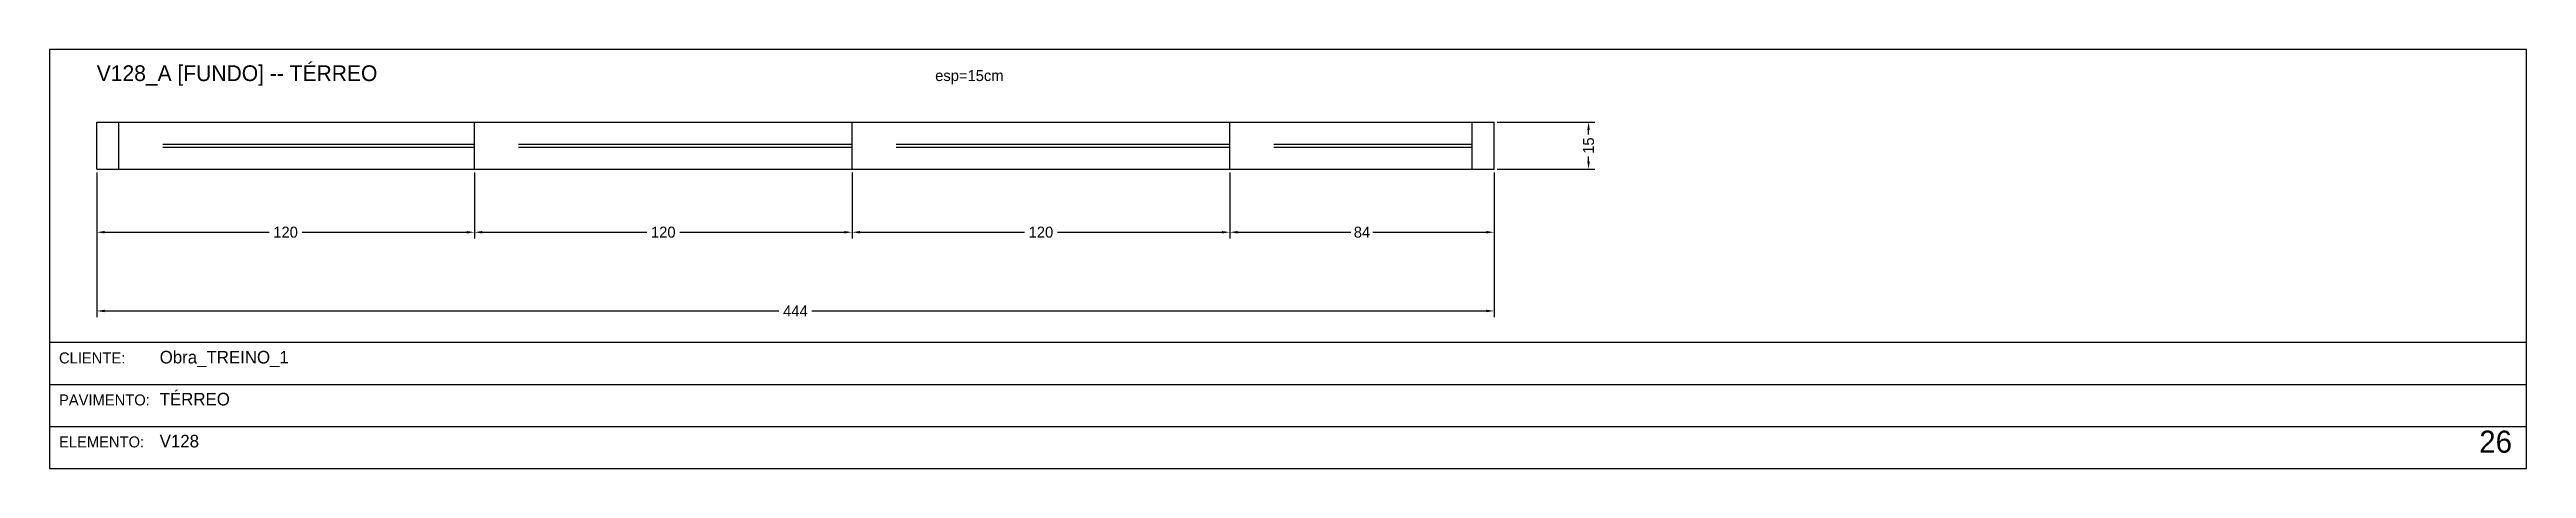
# Model space of a CAD drawing. Header units: metres. Extents: x 0 to 3208, y -1382 to -20.
# Drawn here: x 807 to 1594, y -1071 to -938 of the extents above; entities that cross this region are included whole.
import ezdxf

# ---------------------------------------------------------------- set-up
doc = ezdxf.new("R2010")
doc.units = ezdxf.units.M
for name, color, linetype in [('BORDA_CELULA', 9, 'Continuous'), ('CARIMBO', 9, 'Continuous'), ('COTA', 241, 'Continuous'), ('NOMENCLATURA', 7, 'Continuous'), ('Painéis', 200, 'Continuous'), ('SARR_2.2x7', 40, 'Continuous')]:
    doc.layers.add(name, color=color, linetype=linetype)
doc.dimstyles.new('COTA', dxfattribs={"dimtxt": 3.5, "dimasz": 2.5, "dimexe": 2, "dimexo": 1, "dimgap": 0.9, "dimtad": 1, "dimdec": 0, "dimrnd": 1, "dimcen": 2.5, "dimclrd": 4, "dimclre": 4, "dimclrt": 4, "dimazin": 3, "dimtfac": 1, "dimtmove": 0, "dimatfit": 3})

msp = doc.modelspace()

# ---------------------------------------------------------------- texts
at = {"layer": 'CARIMBO', "color": 9}
for s, p in [('CLIENTE:', (810, -1037.67)), ('PAVIMENTO:', (810, -1051)), ('ELEMENTO:', (810, -1064.33))]:
    msp.add_text(s, height=3.5, dxfattribs=at).set_placement(p)
at = {"layer": 'CARIMBO', "color": 2}
for s, p in [('Obra_TREINO_1', (842, -1037.67)), ('TÉRREO', (842, -1051)), ('V128', (842, -1064.33))]:
    msp.add_text(s, height=4, dxfattribs=at).set_placement(p)
at = {"layer": 'CARIMBO', "color": 3}
msp.add_text('26', height=7, dxfattribs=at).set_placement((1579, -1066))
at = {"layer": 'COTA'}
msp.add_text('esp=15cm', height=3.5, dxfattribs=at).set_placement((1088.4, -948))
at = {"layer": 'NOMENCLATURA'}
msp.add_text('V128_A [FUNDO] -- TÉRREO', height=5, dxfattribs=at).set_placement((822, -948))

# ---------------------------------------------------------------- blocks, each defined once
blk = doc.blocks.new('_CLOSEDFILLED')
at = {"color": 0, "linetype": 'BYBLOCK'}
blk.add_solid([(-1, 0.16), (0, 0), (-1, -0.16)], dxfattribs=at)
blk = doc.blocks.new('*D158')
at = {"color": 4}
for p, q in [((822, -977), (822, -998)), ((942, -977), (942, -998)), ((824.5, -996), (876.75, -996)), ((887.25, -996), (939.5, -996))]:
    blk.add_line(p, q, dxfattribs=at)
at = {"layer": 'Defpoints'}
for p in [(822, -976), (942, -976), (822, -996)]:
    blk.add_point(p, dxfattribs=at)
at = {"layer": 'COTA', "color": 4, "xscale": 2.5, "yscale": 2.5, "rotation": 180}
blk.add_blockref('_CLOSEDFILLED', (822, -996), dxfattribs=at)
at = {"layer": 'COTA', "color": 4, "xscale": 2.5, "yscale": 2.5}
blk.add_blockref('_CLOSEDFILLED', (942, -996), dxfattribs=at)
at = {"layer": 'COTA', "color": 4, "insert": (882, -996), "char_height": 3.5, "attachment_point": 5}
blk.add_mtext('120', dxfattribs=at)
blk = doc.blocks.new('*D159')
at = {"color": 4}
for p, q in [((942, -977), (942, -998)), ((1062, -977), (1062, -998)), ((944.5, -996), (996.75, -996)), ((1007.25, -996), (1059.5, -996))]:
    blk.add_line(p, q, dxfattribs=at)
at = {"layer": 'Defpoints'}
for p in [(942, -976), (1062, -976), (942, -996)]:
    blk.add_point(p, dxfattribs=at)
at = {"layer": 'COTA', "color": 4, "xscale": 2.5, "yscale": 2.5, "rotation": 180}
blk.add_blockref('_CLOSEDFILLED', (942, -996), dxfattribs=at)
at = {"layer": 'COTA', "color": 4, "xscale": 2.5, "yscale": 2.5}
blk.add_blockref('_CLOSEDFILLED', (1062, -996), dxfattribs=at)
at = {"layer": 'COTA', "color": 4, "insert": (1002, -996), "char_height": 3.5, "attachment_point": 5}
blk.add_mtext('120', dxfattribs=at)
blk = doc.blocks.new('*D160')
at = {"color": 4}
for p, q in [((1062, -977), (1062, -998)), ((1182, -977), (1182, -998)), ((1064.5, -996), (1116.75, -996)), ((1127.25, -996), (1179.5, -996))]:
    blk.add_line(p, q, dxfattribs=at)
at = {"layer": 'Defpoints'}
for p in [(1062, -976), (1182, -976), (1062, -996)]:
    blk.add_point(p, dxfattribs=at)
at = {"layer": 'COTA', "color": 4, "xscale": 2.5, "yscale": 2.5, "rotation": 180}
blk.add_blockref('_CLOSEDFILLED', (1062, -996), dxfattribs=at)
at = {"layer": 'COTA', "color": 4, "xscale": 2.5, "yscale": 2.5}
blk.add_blockref('_CLOSEDFILLED', (1182, -996), dxfattribs=at)
at = {"layer": 'COTA', "color": 4, "insert": (1122, -996), "char_height": 3.5, "attachment_point": 5}
blk.add_mtext('120', dxfattribs=at)
blk = doc.blocks.new('*D161')
at = {"color": 4}
for p, q in [((1182, -977), (1182, -998)), ((1266, -977), (1266, -998)), ((1184.5, -996), (1220.5, -996)), ((1227.5, -996), (1263.5, -996))]:
    blk.add_line(p, q, dxfattribs=at)
at = {"layer": 'Defpoints'}
for p in [(1182, -976), (1266, -976), (1182, -996)]:
    blk.add_point(p, dxfattribs=at)
at = {"layer": 'COTA', "color": 4, "xscale": 2.5, "yscale": 2.5, "rotation": 180}
blk.add_blockref('_CLOSEDFILLED', (1182, -996), dxfattribs=at)
at = {"layer": 'COTA', "color": 4, "xscale": 2.5, "yscale": 2.5}
blk.add_blockref('_CLOSEDFILLED', (1266, -996), dxfattribs=at)
at = {"layer": 'COTA', "color": 4, "insert": (1224, -996), "char_height": 3.5, "attachment_point": 5}
blk.add_mtext('84', dxfattribs=at)
blk = doc.blocks.new('*D162')
at = {"color": 4}
for p, q in [((822, -977), (822, -1023)), ((1266, -977), (1266, -1023)), ((824.5, -1021), (1038.75, -1021)), ((1049.25, -1021), (1263.5, -1021))]:
    blk.add_line(p, q, dxfattribs=at)
at = {"layer": 'Defpoints'}
for p in [(822, -976), (1266, -976), (822, -1021)]:
    blk.add_point(p, dxfattribs=at)
at = {"layer": 'COTA', "color": 4, "xscale": 2.5, "yscale": 2.5, "rotation": 180}
blk.add_blockref('_CLOSEDFILLED', (822, -1021), dxfattribs=at)
at = {"layer": 'COTA', "color": 4, "xscale": 2.5, "yscale": 2.5}
blk.add_blockref('_CLOSEDFILLED', (1266, -1021), dxfattribs=at)
at = {"layer": 'COTA', "color": 4, "insert": (1044, -1021), "char_height": 3.5, "attachment_point": 5}
blk.add_mtext('444', dxfattribs=at)
blk = doc.blocks.new('*D163')
at = {"color": 4}
for p, q in [((1267, -961), (1298, -961)), ((1296, -965), (1296, -963.5)), ((1296, -973.5), (1296, -972)), ((1267, -976), (1298, -976))]:
    blk.add_line(p, q, dxfattribs=at)
at = {"layer": 'Defpoints'}
for p in [(1266, -961), (1266, -976), (1296, -976)]:
    blk.add_point(p, dxfattribs=at)
at = {"layer": 'COTA', "color": 4, "xscale": 2.5, "yscale": 2.5}
for p, rotation in [((1296, -961), 90), ((1296, -976), 270)]:
    blk.add_blockref('_CLOSEDFILLED', p, dxfattribs=dict(at, rotation=rotation))
at = {"layer": 'COTA', "color": 4, "insert": (1296, -968.5), "char_height": 3.5, "attachment_point": 5, "rotation": 90}
blk.add_mtext('15', dxfattribs=at)

# ---------------------------------------------------------------- dimensions: what is measured, and where the dimension line sits
at = {"layer": 'COTA'}
dim = msp.add_linear_dim(base=(1296, -976), p1=(1266, -976), p2=(1266, -961), angle=90, dimstyle='COTA', dxfattribs=at)
dim.commit()
dim.dimension.update_dxf_attribs({"geometry": '*D163', "text_midpoint": (1296, -968.5)})
for base, p1, p2, picture, middle in [((822, -996), (822, -976), (942, -976), '*D158', (882, -996)), ((822, -1021), (822, -976), (1266, -976), '*D162', (1044, -1021)), ((942, -996), (942, -976), (1062, -976), '*D159', (1002, -996)), ((1062, -996), (1062, -976), (1182, -976), '*D160', (1122, -996)), ((1182, -996), (1182, -976), (1266, -976), '*D161', (1224, -996))]:
    dim = msp.add_linear_dim(base=base, p1=p1, p2=p2, dimstyle='COTA', dxfattribs=at)
    dim.commit()
    dim.dimension.update_dxf_attribs({"geometry": picture, "text_midpoint": middle})

# ---------------------------------------------------------------- linework, layer by layer
at = {"layer": 'BORDA_CELULA'}
for points in [[(807, -1071), (1594, -1071), (1594, -938), (807, -938)], [(807, -1071), (1594, -1071), (1594, -1031), (807, -1031)]]:
    msp.add_lwpolyline(points, close=True, dxfattribs=at)
at = {"layer": 'CARIMBO'}
for p, q in [((807, -1044.33), (1594, -1044.33)), ((807, -1057.67), (1594, -1057.67)), ((807, -1071), (1594, -1071))]:
    msp.add_line(p, q, dxfattribs=at)
at = {"layer": 'Painéis'}
for points in [[(822, -976), (822, -961)], [(822, -961), (942, -961)], [(942, -961), (1062, -961)], [(942, -976), (942, -961)], [(1062, -961), (1182, -961)], [(1062, -976), (1062, -961)], [(1182, -961), (1266, -961)], [(1182, -976), (1182, -961)], [(1266, -976), (1266, -961)], [(822, -976), (942, -976)], [(942, -976), (1062, -976)], [(1062, -976), (1182, -976)], [(1182, -976), (1266, -976)]]:
    msp.add_lwpolyline(points, dxfattribs=at)
at = {"layer": 'SARR_2.2x7'}
for points in [[(829, -976), (829, -961)], [(843, -968), (942, -968)], [(956, -968), (1062, -968)], [(1076, -968), (1182, -968)], [(1196, -968), (1259, -968)], [(1259, -976), (1259, -961)], [(843, -969), (942, -969)], [(956, -969), (1062, -969)], [(1076, -969), (1182, -969)], [(1196, -969), (1259, -969)]]:
    msp.add_lwpolyline(points, dxfattribs=at)

msp.set_redraw_order([(e.dxf.handle, doc.entitydb.next_handle()) for e in msp.query("TEXT MTEXT ATTDEF DIMENSION ARC_DIMENSION")])  # texts and dimensions are drawn at this point

doc.saveas('drawing.dxf')
